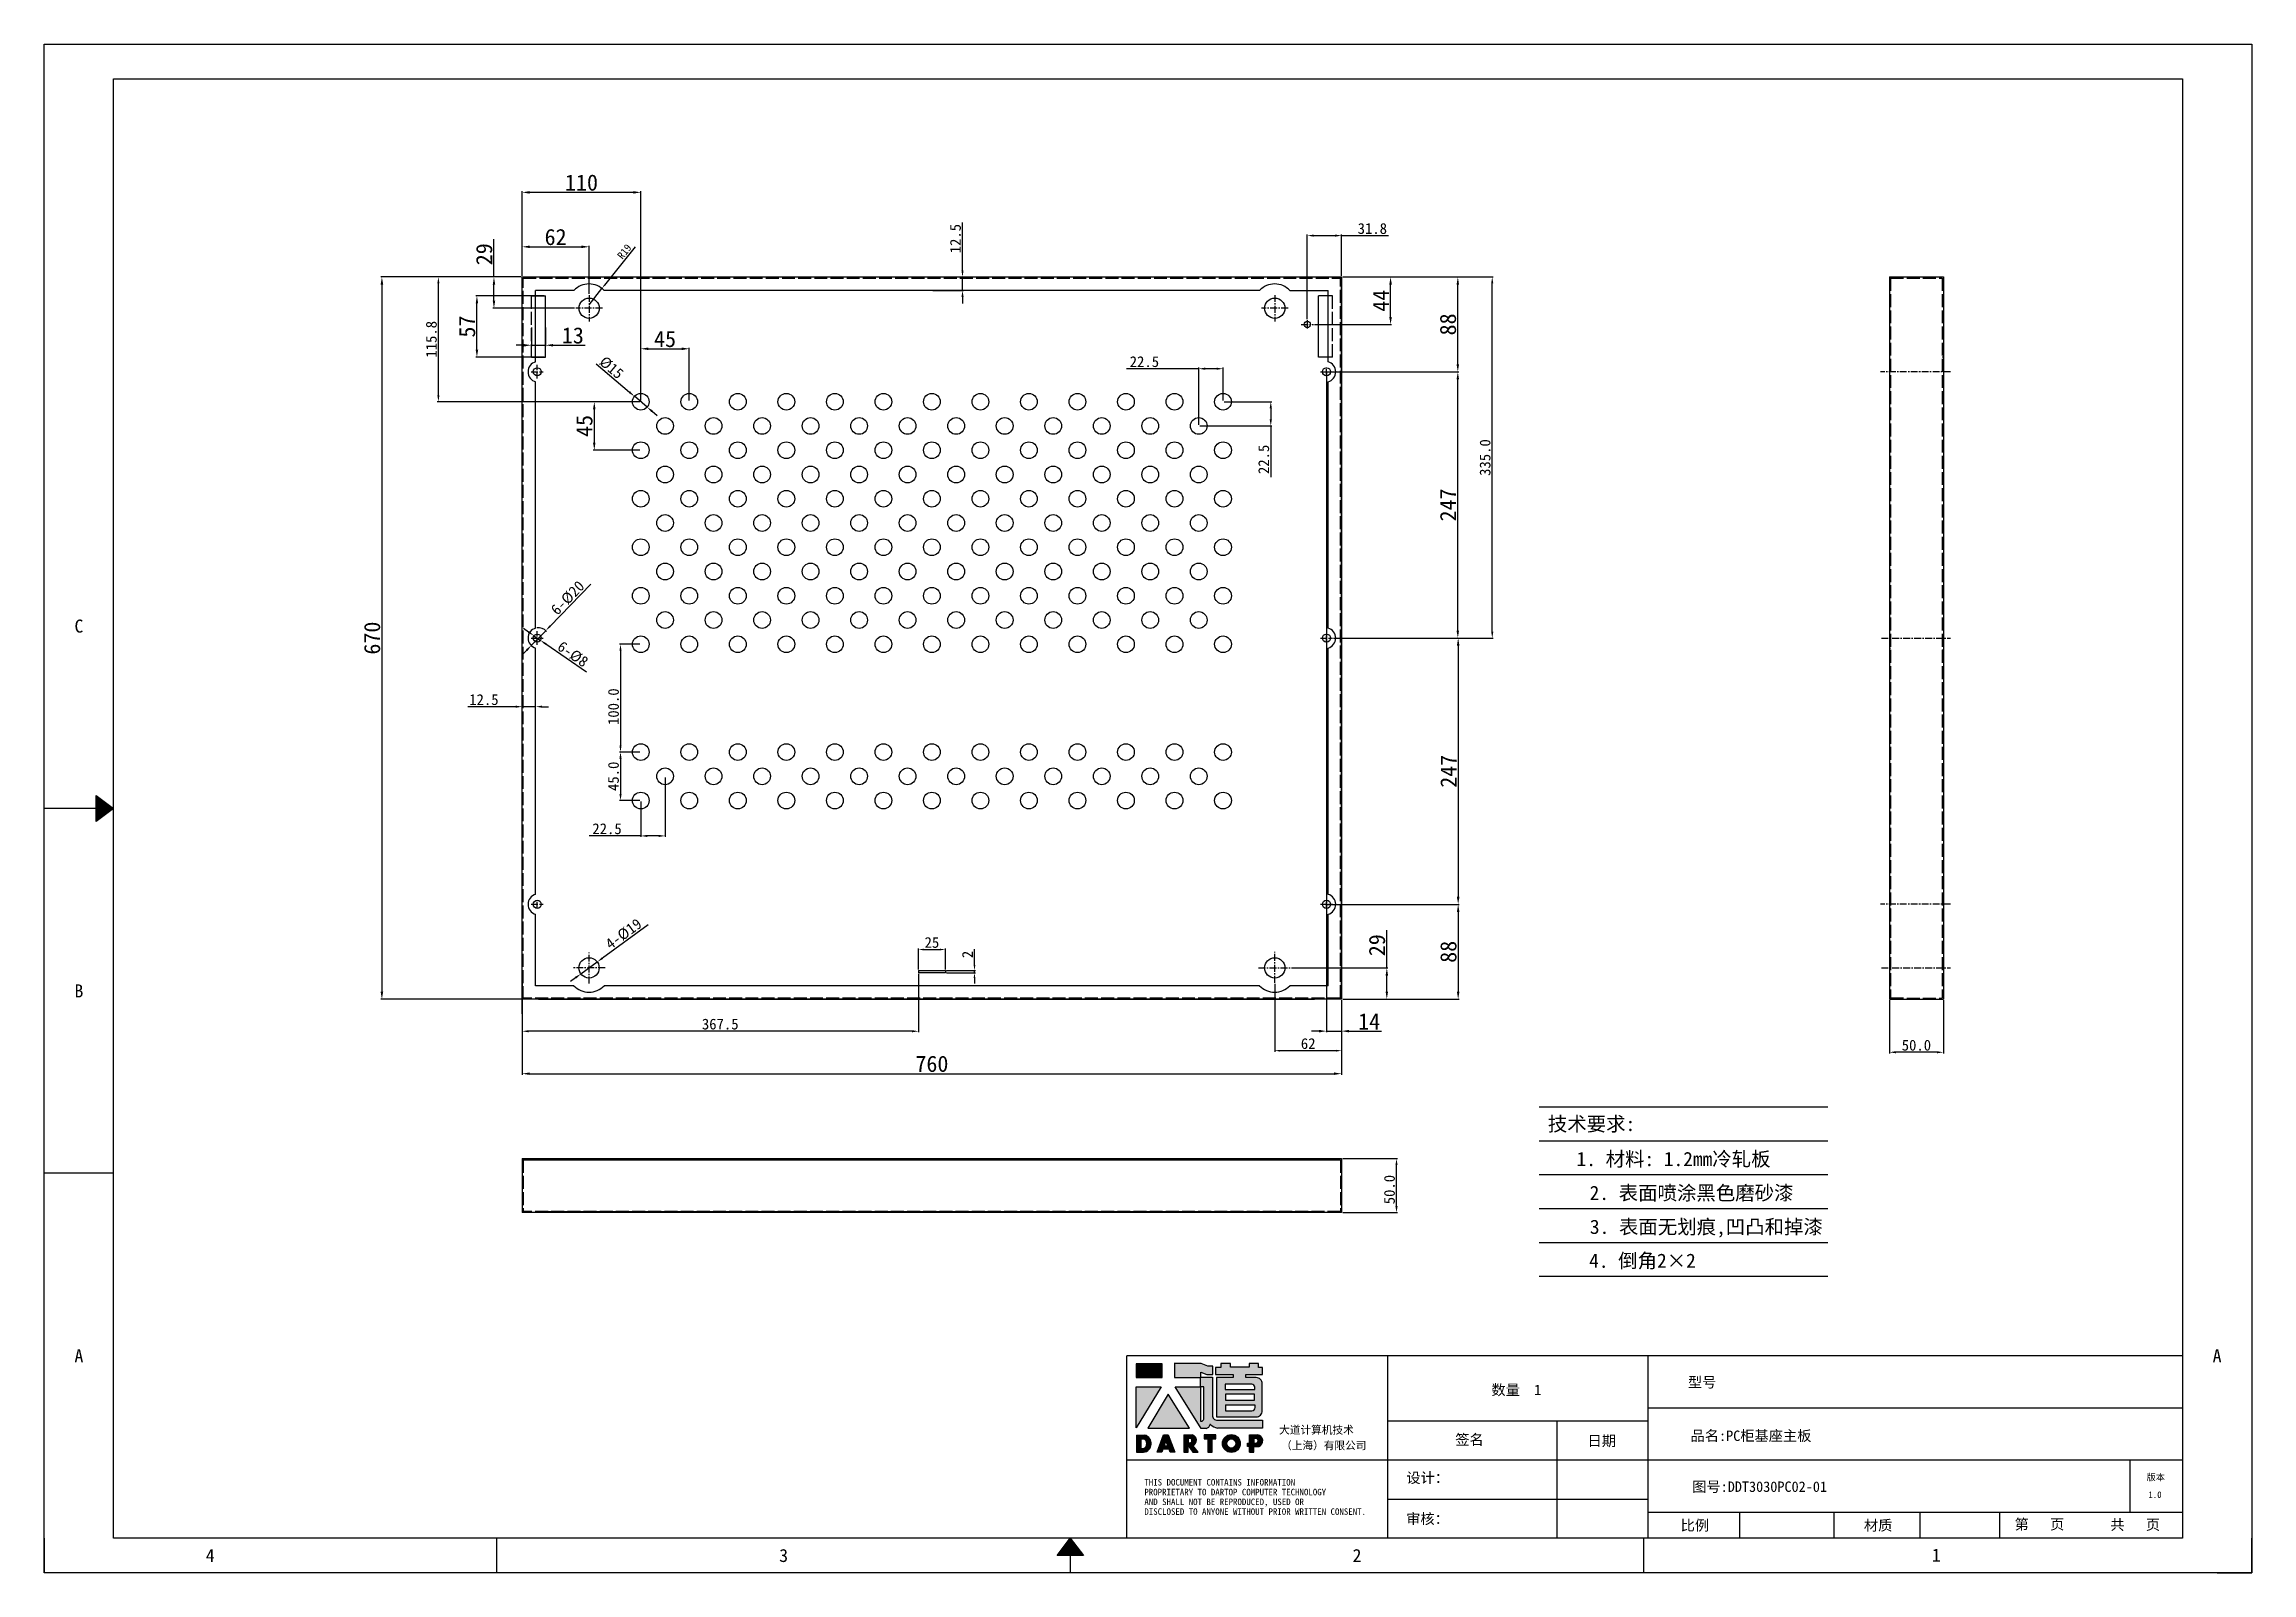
# Model space of a CAD drawing. Header units: millimetres. Extents: x 12436 to 30221, y 8547 to 23793.
# Drawn here: x 14765 to 16812, y 8547 to 9965 of the extents above; entities that cross this region are included whole.
import ezdxf
from ezdxf.enums import TextEntityAlignment as Align

# ---------------------------------------------------------------- set-up
doc = ezdxf.new("R2010")
doc.units = ezdxf.units.MM
doc.header["$PDSIZE"] = -1
for name, pattern in [('ACAD_ISO02W100', [15, 12, -3]), ('CENTER', [10.16, 6.35, -1.27, 1.27, -1.27]), ('DOT', [0.25, 0, -0.25])]:
    doc.linetypes.add(name, pattern=pattern)
for name, color, linetype in [('4', 7, 'Continuous'), ('FORMAT', 7, 'Continuous'), ('print', 30, 'Continuous')]:
    doc.layers.add(name, color=color, linetype=linetype)
doc.styles.add('Dartop', font='SIMFANG.TTF')
doc.styles.add('HZ', font='SimSun.ttf')
doc.styles.add('hzHT', font='SIMHEI.TTF')
doc.dimstyles.new('0', dxfattribs={"dimtxt": 10, "dimasz": 5, "dimexe": 1, "dimexo": 1, "dimgap": 1.524, "dimtad": 1, "dimdec": 0, "dimzin": 0, "dimdsep": 46, "dimtxsty": 'Standard', "dimcen": 2.5, "dimclrd": 4, "dimclre": 4, "dimclrt": 4, "dimadec": 0, "dimazin": 0, "dimtfac": 1, "dimtdec": 0, "dimtmove": 0, "dimatfit": 3, "dimfxl": 1, "dimtzin": 0, "dimarcsym": 0})
doc.dimstyles.new('副本 (3) ISO-25', dxfattribs={"dimtxt": 15, "dimasz": 7, "dimexe": 1, "dimexo": 1, "dimgap": 1.524, "dimtad": 1, "dimdec": 0, "dimzin": 0, "dimdsep": 46, "dimtxsty": 'Standard', "dimcen": 2.5, "dimclrd": 4, "dimclre": 4, "dimclrt": 4, "dimadec": 0, "dimazin": 0, "dimtfac": 1, "dimtdec": 0, "dimtmove": 0, "dimatfit": 3, "dimfxl": 1, "dimtzin": 0, "dimarcsym": 0})
doc.dimstyles.new('副本 ISO-25', dxfattribs={"dimtxt": 10, "dimasz": 6, "dimexe": 1, "dimexo": 1, "dimgap": 1.524, "dimtad": 1, "dimdec": 1, "dimzin": 0, "dimdsep": 46, "dimtxsty": 'Standard', "dimcen": 2.5, "dimclrd": 4, "dimclre": 4, "dimclrt": 4, "dimadec": 0, "dimazin": 0, "dimtfac": 1, "dimtdec": 1, "dimtmove": 0, "dimatfit": 3, "dimfxl": 1, "dimtzin": 0, "dimarcsym": 0})
doc.dimstyles.new('副本(4) ISO-25', dxfattribs={"dimtxt": 7, "dimasz": 4, "dimexe": 1, "dimexo": 1, "dimgap": 1.524, "dimtad": 1, "dimdec": 0, "dimzin": 0, "dimdsep": 46, "dimtxsty": 'Standard', "dimcen": 2.5, "dimclrd": 4, "dimclre": 4, "dimclrt": 4, "dimadec": 0, "dimazin": 0, "dimtfac": 1, "dimtdec": 0, "dimtmove": 0, "dimatfit": 3, "dimfxl": 1, "dimtzin": 0, "dimarcsym": 0})

msp = doc.modelspace()

# ---------------------------------------------------------------- texts
at = {"color": 0}
for s, height, style, p in [('C', 12.086, 'Dartop', (14797.075, 9425.044)), ('B', 12.086, 'Dartop', (14797.075, 9086.625)), ('A', 12.086, 'Dartop', (14797.075, 8748.205)), ('A', 12.086, 'Dartop', (16780.183, 8748.205)), ('数量  1', 9.6691, 'hzHT', (16130.245, 8716.51)), ('型号', 9.6691, 'hzHT', (16302.575, 8723.61)), ('签名', 9.6691, 'hzHT', (16086.811, 8670.43)), ('日期', 9.6691, 'hzHT', (16209.501, 8669.24)), ('品名:PC柜基座主板  ', 9.66913, 'hzHT', (16354.468, 8673.973)), ('图号:DDT3030PC02-01', 9.66913, 'hzHT', (16355.878, 8626.711)), ('版本', 6.0432, 'hzHT', (16723.314, 8635.47)), ('1.0', 6.0432, 'Dartop', (16722.587, 8619.32)), ('比例', 9.6691, 'hzHT', (16295.833, 8590.83)), ('材质', 9.6691, 'hzHT', (16465.832, 8590.83)), ('第   页', 9.6691, 'hzHT', (16615.407, 8591.833)), ('共   页', 9.6691, 'hzHT', (16704.226, 8591.481)), ('4', 12.086, 'Dartop', (14918.875, 8562.88)), ('3', 12.086, 'Dartop', (15450.677, 8562.88)), ('2', 12.086, 'Dartop', (15982.479, 8562.88)), ('1', 12.086, 'Dartop', (16519.791, 8563.263))]:
    msp.add_text(s, height=height, dxfattribs=dict(at, style=style)).set_placement(p, align=Align.MIDDLE_CENTER)
at = {"style": 'HZ'}
for s, height, p in [('技术要求:', 13.2088, (16199.996, 8963.218)), ('     1. 材料: 1.2mm冷轧板      ', 13.20883, (16280.559, 8930.682)), ('    2. 表面喷涂黑色磨砂漆', 13.20883, (16274.8, 8899.232)), ('3. 表面无划痕,凹凸和掉漆', 13.20883, (16306.514, 8867.783)), ('4. 倒角2×2         ', 13.20883, (16287.653, 8836.333))]:
    msp.add_text(s, height=height, dxfattribs=at).set_placement(p, align=Align.MIDDLE_CENTER)
at = {"color": 0, "style": 'hzHT'}
for s, height, p in [('设计：', 9.6691, (16028.237, 8630.145)), ('THIS DOCUMENT CONTAINS INFORMATION', 6.04321, (15785.268, 8627.764)), ('PROPRIETARY TO DARTOP COMPUTER TECHNOLOGY', 6.04321, (15785.268, 8618.7)), ('AND SHALL NOT BE REPRODUCED, USED OR', 6.04321, (15785.268, 8609.635)), ('DISCLOSED TO ANYONE WITHOUT PRIOR WRITTEN CONSENT.', 6.04321, (15785.268, 8600.57)), ('审核：', 9.6691, (16028.093, 8592.07))]:
    msp.add_text(s, height=height, dxfattribs=at).set_placement(p)
at = {"layer": '4', "color": 0, "style": 'hzHT'}
for s, p in [('大道计算机技术', (15910.258, 8675.764)), ('（上海）有限公司', (15912.083, 8661.311))]:
    msp.add_text(s, height=7.2518, dxfattribs=at).set_placement(p)

# ---------------------------------------------------------------- blocks, each defined once
blk = doc.blocks.new('*D285')
at = {"color": 4, "lineweight": -2}
for p, q in [((15202.2, 9350.3), (15157.8, 9350.3)), ((15208.2, 9327.1), (15208.2, 9351.3)), ((15220.7, 9350.3), (15208.2, 9350.3)), ((15220.7, 9314.6), (15220.7, 9351.3)), ((15226.7, 9350.3), (15232.7, 9350.3))]:
    blk.add_line(p, q, dxfattribs=at)
at = {"color": 4}
for points in [[(15202.2, 9351.3), (15202.2, 9349.3), (15208.2, 9350.3)], [(15226.7, 9351.3), (15226.7, 9349.3), (15220.7, 9350.3)]]:
    blk.add_solid(points, dxfattribs=at)
at = {"layer": 'Defpoints', "color": 0}
for p in [(15220.7, 9350.3), (15208.2, 9326.1), (15220.7, 9313.6)]:
    blk.add_point(p, dxfattribs=at)
at = {"color": 4, "insert": (15172.7, 9356.8), "char_height": 10, "attachment_point": 5}
blk.add_mtext('12.5', dxfattribs=at)
blk = doc.blocks.new('*D286')
at = {"color": 4, "lineweight": -2}
for p, q in [((15616.6, 9754.9), (15616.6, 9799.3)), ((15589.2, 9748.9), (15617.6, 9748.9)), ((15616.6, 9736.4), (15616.6, 9748.9)), ((15589.2, 9736.4), (15617.6, 9736.4)), ((15616.6, 9730.4), (15616.6, 9724.4))]:
    blk.add_line(p, q, dxfattribs=at)
at = {"color": 4}
for points in [[(15615.6, 9754.9), (15617.6, 9754.9), (15616.6, 9748.9)], [(15615.6, 9730.4), (15617.6, 9730.4), (15616.6, 9736.4)]]:
    blk.add_solid(points, dxfattribs=at)
at = {"layer": 'Defpoints', "color": 0}
for p in [(15588.2, 9748.9), (15616.6, 9748.9), (15588.2, 9736.4)]:
    blk.add_point(p, dxfattribs=at)
at = {"color": 4, "insert": (15610.1, 9784.5), "char_height": 10, "attachment_point": 5, "rotation": 90}
blk.add_mtext('12.5', dxfattribs=at)
blk = doc.blocks.new('*D287')
at = {"color": 4, "lineweight": -2}
for p, q in [((15906.2, 9093.2), (15906.2, 9030.2)), ((15968.2, 9077.9), (15968.2, 9030.2)), ((15911.2, 9031.2), (15963.2, 9031.2))]:
    blk.add_line(p, q, dxfattribs=at)
at = {"color": 4}
for points in [[(15911.2, 9032), (15911.2, 9030.3), (15906.2, 9031.2)], [(15963.2, 9032), (15963.2, 9030.3), (15968.2, 9031.2)]]:
    blk.add_solid(points, dxfattribs=at)
at = {"layer": 'Defpoints', "color": 0}
for p in [(15906.2, 9094.2), (15968.2, 9078.9), (15968.2, 9031.2)]:
    blk.add_point(p, dxfattribs=at)
at = {"color": 4, "insert": (15937.2, 9037.7), "char_height": 10, "attachment_point": 5}
blk.add_mtext('62', dxfattribs=at)
blk = doc.blocks.new('*D304')
at = {"layer": 'Defpoints', "color": 0}
for p in [(15920.8, 9107.9), (16010.1, 9107.9), (15968.2, 9078.9)]:
    blk.add_point(p, dxfattribs=at)
at = {"layer": 'FORMAT', "color": 4, "lineweight": -2}
for p, q in [((16010.1, 9107.9), (16010.1, 9143)), ((15921.8, 9107.9), (16011.1, 9107.9)), ((16010.1, 9085.9), (16010.1, 9100.9)), ((15969.2, 9078.9), (16011.1, 9078.9))]:
    blk.add_line(p, q, dxfattribs=at)
at = {"layer": 'FORMAT', "color": 4}
for points in [[(16009, 9100.9), (16011.3, 9100.9), (16010.1, 9107.9)], [(16009, 9085.9), (16011.3, 9085.9), (16010.1, 9078.9)]]:
    blk.add_solid(points, dxfattribs=at)
at = {"layer": 'FORMAT', "color": 4, "insert": (16001.1, 9129), "char_height": 15, "attachment_point": 5, "rotation": 90}
blk.add_mtext('29', dxfattribs=at)
blk = doc.blocks.new('*D305')
at = {"color": 4, "lineweight": -2}
for p, q in [((15969.2, 8931), (16020.1, 8931)), ((16019.1, 8887), (16019.1, 8925)), ((15969.2, 8881), (16020.1, 8881))]:
    blk.add_line(p, q, dxfattribs=at)
at = {"color": 4}
for points in [[(16018.1, 8925), (16020.1, 8925), (16019.1, 8931)], [(16018.1, 8887), (16020.1, 8887), (16019.1, 8881)]]:
    blk.add_solid(points, dxfattribs=at)
at = {"layer": 'Defpoints', "color": 0}
for p in [(15968.2, 8931), (16019.1, 8931), (15968.2, 8881)]:
    blk.add_point(p, dxfattribs=at)
at = {"color": 4, "insert": (16012.6, 8902.3), "char_height": 10, "attachment_point": 5, "rotation": 90}
blk.add_mtext('50.0', dxfattribs=at)
blk = doc.blocks.new('*D290')
at = {"layer": 'Defpoints', "color": 0}
for p in [(15208.2, 9078.9), (15968.2, 9078.9), (15968.2, 9009.8)]:
    blk.add_point(p, dxfattribs=at)
at = {"layer": 'FORMAT', "color": 4, "lineweight": -2}
for p, q in [((15208.2, 9077.9), (15208.2, 9008.8)), ((15968.2, 9077.9), (15968.2, 9008.8)), ((15215.2, 9009.8), (15961.2, 9009.8))]:
    blk.add_line(p, q, dxfattribs=at)
at = {"layer": 'FORMAT', "color": 4}
for points in [[(15215.2, 9011), (15215.2, 9008.7), (15208.2, 9009.8)], [(15961.2, 9011), (15961.2, 9008.7), (15968.2, 9009.8)]]:
    blk.add_solid(points, dxfattribs=at)
at = {"layer": 'FORMAT', "color": 4, "insert": (15588.2, 9018.9), "char_height": 15, "attachment_point": 5}
blk.add_mtext('760', dxfattribs=at)
blk = doc.blocks.new('*D291')
at = {"layer": 'Defpoints', "color": 0}
for p in [(15208.2, 9748.9), (15078.1, 9078.9), (15208.2, 9078.9)]:
    blk.add_point(p, dxfattribs=at)
at = {"layer": 'FORMAT', "color": 4, "lineweight": -2}
for p, q in [((15207.2, 9748.9), (15077.1, 9748.9)), ((15078.1, 9741.9), (15078.1, 9085.9)), ((15207.2, 9078.9), (15077.1, 9078.9))]:
    blk.add_line(p, q, dxfattribs=at)
at = {"layer": 'FORMAT', "color": 4}
for points in [[(15076.9, 9741.9), (15079.3, 9741.9), (15078.1, 9748.9)], [(15076.9, 9085.9), (15079.3, 9085.9), (15078.1, 9078.9)]]:
    blk.add_solid(points, dxfattribs=at)
at = {"layer": 'FORMAT', "color": 4, "insert": (15069.1, 9413.9), "char_height": 15, "attachment_point": 5, "rotation": 90}
blk.add_mtext('670', dxfattribs=at)
blk = doc.blocks.new('*D307')
at = {"layer": 'Defpoints', "color": 0}
for p in [(15363.2, 9682.3), (15318.2, 9633.2), (15363.2, 9633.2)]:
    blk.add_point(p, dxfattribs=at)
at = {"layer": 'FORMAT', "color": 4, "lineweight": -2}
for p, q in [((15318.2, 9634.2), (15318.2, 9683.3)), ((15325.2, 9682.3), (15356.2, 9682.3)), ((15363.2, 9634.2), (15363.2, 9683.3))]:
    blk.add_line(p, q, dxfattribs=at)
at = {"layer": 'FORMAT', "color": 4}
for points in [[(15325.2, 9683.5), (15325.2, 9681.1), (15318.2, 9682.3)], [(15356.2, 9683.5), (15356.2, 9681.1), (15363.2, 9682.3)]]:
    blk.add_solid(points, dxfattribs=at)
at = {"layer": 'FORMAT', "color": 4, "insert": (15340.7, 9691.3), "char_height": 15, "attachment_point": 5}
blk.add_mtext('45', dxfattribs=at)
blk = doc.blocks.new('*D308')
at = {"layer": 'Defpoints', "color": 0}
for p in [(15318.2, 9633.2), (15275.1, 9588.2), (15318.2, 9588.2)]:
    blk.add_point(p, dxfattribs=at)
at = {"layer": 'FORMAT', "color": 4, "lineweight": -2}
for p, q in [((15317.2, 9633.2), (15274.1, 9633.2)), ((15275.1, 9626.2), (15275.1, 9595.2)), ((15317.2, 9588.2), (15274.1, 9588.2))]:
    blk.add_line(p, q, dxfattribs=at)
at = {"layer": 'FORMAT', "color": 4}
for points in [[(15273.9, 9626.2), (15276.2, 9626.2), (15275.1, 9633.2)], [(15273.9, 9595.2), (15276.2, 9595.2), (15275.1, 9588.2)]]:
    blk.add_solid(points, dxfattribs=at)
at = {"layer": 'FORMAT', "color": 4, "insert": (15266, 9610.7), "char_height": 15, "attachment_point": 5, "rotation": 90}
blk.add_mtext('45', dxfattribs=at)
blk = doc.blocks.new('*D309')
at = {"layer": 'Defpoints', "color": 0}
for p in [(15312.3, 9638.2), (15324.1, 9628.2)]:
    blk.add_point(p, dxfattribs=at)
at = {"layer": 'FORMAT', "color": 4, "lineweight": -2}
for p, q in [((15276.7, 9668.3), (15307.7, 9642.1)), ((15324.1, 9628.2), (15312.3, 9638.2)), ((15328.7, 9624.3), (15333.3, 9620.4))]:
    blk.add_line(p, q, dxfattribs=at)
at = {"layer": 'FORMAT', "color": 4}
for points in [[(15308.3, 9642.8), (15307.1, 9641.3), (15312.3, 9638.2)], [(15329.3, 9625.1), (15328, 9623.5), (15324.1, 9628.2)]]:
    blk.add_solid(points, dxfattribs=at)
at = {"layer": 'FORMAT', "color": 4, "insert": (15291, 9664.8), "char_height": 10, "attachment_point": 5, "rotation": 319.7465}
blk.add_mtext('%%C15', dxfattribs=at)
blk = doc.blocks.new('*D292')
at = {"layer": 'Defpoints', "color": 0}
for p in [(15130.5, 9748.9), (15208.2, 9748.9), (15318.2, 9633.2)]:
    blk.add_point(p, dxfattribs=at)
at = {"layer": 'FORMAT', "color": 4, "lineweight": -2}
for p, q in [((15207.2, 9748.9), (15129.5, 9748.9)), ((15130.5, 9639.2), (15130.5, 9742.9)), ((15317.2, 9633.2), (15129.5, 9633.2))]:
    blk.add_line(p, q, dxfattribs=at)
at = {"layer": 'FORMAT', "color": 4}
for points in [[(15129.5, 9742.9), (15131.5, 9742.9), (15130.5, 9748.9)], [(15129.5, 9639.2), (15131.5, 9639.2), (15130.5, 9633.2)]]:
    blk.add_solid(points, dxfattribs=at)
at = {"layer": 'FORMAT', "color": 4, "insert": (15124, 9691.1), "char_height": 10, "attachment_point": 5, "rotation": 90}
blk.add_mtext('115.8', dxfattribs=at)
blk = doc.blocks.new('*D293')
at = {"layer": 'Defpoints', "color": 0}
for p in [(15208.2, 9827.4), (15208.2, 9748.9), (15318.2, 9633.2)]:
    blk.add_point(p, dxfattribs=at)
at = {"layer": 'FORMAT', "color": 4, "lineweight": -2}
for p, q in [((15208.2, 9749.9), (15208.2, 9828.4)), ((15318.2, 9634.2), (15318.2, 9828.4)), ((15311.2, 9827.4), (15215.2, 9827.4))]:
    blk.add_line(p, q, dxfattribs=at)
at = {"layer": 'FORMAT', "color": 4}
for points in [[(15215.2, 9828.6), (15215.2, 9826.2), (15208.2, 9827.4)], [(15311.2, 9828.6), (15311.2, 9826.2), (15318.2, 9827.4)]]:
    blk.add_solid(points, dxfattribs=at)
at = {"layer": 'FORMAT', "color": 4, "insert": (15263.2, 9836.4), "char_height": 15, "attachment_point": 5}
blk.add_mtext('110', dxfattribs=at)
blk = doc.blocks.new('*D306')
at = {"layer": 'Defpoints', "color": 0}
for p in [(15968.2, 9748.9), (16076, 9748.9), (15954.2, 9660.9)]:
    blk.add_point(p, dxfattribs=at)
at = {"layer": 'FORMAT', "color": 4, "lineweight": -2}
for p, q in [((15969.2, 9748.9), (16077, 9748.9)), ((16076, 9667.9), (16076, 9741.9)), ((15955.2, 9660.9), (16077, 9660.9))]:
    blk.add_line(p, q, dxfattribs=at)
at = {"layer": 'FORMAT', "color": 4}
for points in [[(16074.8, 9741.9), (16077.1, 9741.9), (16076, 9748.9)], [(16074.8, 9667.9), (16077.1, 9667.9), (16076, 9660.9)]]:
    blk.add_solid(points, dxfattribs=at)
at = {"layer": 'FORMAT', "color": 4, "insert": (16066.9, 9704.9), "char_height": 15, "attachment_point": 5, "rotation": 90}
blk.add_mtext('88', dxfattribs=at)
blk = doc.blocks.new('*D294')
at = {"layer": 'Defpoints', "color": 0}
for p in [(15955.1, 9660.9), (16076, 9660.9), (15959.8, 9413.9)]:
    blk.add_point(p, dxfattribs=at)
at = {"layer": 'FORMAT', "color": 4, "lineweight": -2}
for p, q in [((15956.1, 9660.9), (16077, 9660.9)), ((16076, 9420.9), (16076, 9653.9)), ((15960.8, 9413.9), (16077, 9413.9))]:
    blk.add_line(p, q, dxfattribs=at)
at = {"layer": 'FORMAT', "color": 4}
for points in [[(16074.8, 9653.9), (16077.1, 9653.9), (16076, 9660.9)], [(16074.8, 9420.9), (16077.1, 9420.9), (16076, 9413.9)]]:
    blk.add_solid(points, dxfattribs=at)
at = {"layer": 'FORMAT', "color": 4, "insert": (16066.9, 9537.4), "char_height": 15, "attachment_point": 5, "rotation": 90}
blk.add_mtext('247', dxfattribs=at)
blk = doc.blocks.new('*D295')
at = {"layer": 'Defpoints', "color": 0}
for p in [(15954.2, 9166.9), (15968.2, 9078.9), (16076.3, 9078.9)]:
    blk.add_point(p, dxfattribs=at)
at = {"layer": 'FORMAT', "color": 4, "lineweight": -2}
for p, q in [((15955.2, 9166.9), (16077.3, 9166.9)), ((16076.3, 9159.9), (16076.3, 9085.9)), ((15969.2, 9078.9), (16077.3, 9078.9))]:
    blk.add_line(p, q, dxfattribs=at)
at = {"layer": 'FORMAT', "color": 4}
for points in [[(16075.1, 9159.9), (16077.5, 9159.9), (16076.3, 9166.9)], [(16075.1, 9085.9), (16077.5, 9085.9), (16076.3, 9078.9)]]:
    blk.add_solid(points, dxfattribs=at)
at = {"layer": 'FORMAT', "color": 4, "insert": (16067.3, 9122.9), "char_height": 15, "attachment_point": 5, "rotation": 90}
blk.add_mtext('88', dxfattribs=at)
blk = doc.blocks.new('*D296')
at = {"layer": 'Defpoints', "color": 0}
for p in [(15995.2, 9413.9), (16072.7, 9166.9), (16076.3, 9166.9)]:
    blk.add_point(p, dxfattribs=at)
at = {"layer": 'FORMAT', "color": 4, "lineweight": -2}
for p, q in [((15996.2, 9413.9), (16077.3, 9413.9)), ((16076.3, 9406.9), (16076.3, 9173.9)), ((16073.7, 9166.9), (16077.3, 9166.9))]:
    blk.add_line(p, q, dxfattribs=at)
at = {"layer": 'FORMAT', "color": 4}
for points in [[(16075.1, 9406.9), (16077.5, 9406.9), (16076.3, 9413.9)], [(16075.1, 9173.9), (16077.5, 9173.9), (16076.3, 9166.9)]]:
    blk.add_solid(points, dxfattribs=at)
at = {"layer": 'FORMAT', "color": 4, "insert": (16067.3, 9290.4), "char_height": 15, "attachment_point": 5, "rotation": 90}
blk.add_mtext('247', dxfattribs=at)
blk = doc.blocks.new('*D297')
at = {"color": 4, "lineweight": -2}
for p, q in [((15969.2, 9748.9), (16108.9, 9748.9)), ((16107.9, 9419.9), (16107.9, 9742.9)), ((15960.8, 9413.9), (16108.9, 9413.9))]:
    blk.add_line(p, q, dxfattribs=at)
at = {"color": 4}
for points in [[(16106.9, 9742.9), (16108.9, 9742.9), (16107.9, 9748.9)], [(16106.9, 9419.9), (16108.9, 9419.9), (16107.9, 9413.9)]]:
    blk.add_solid(points, dxfattribs=at)
at = {"layer": 'Defpoints', "color": 0}
for p in [(15968.2, 9748.9), (16107.9, 9748.9), (15959.8, 9413.9)]:
    blk.add_point(p, dxfattribs=at)
at = {"color": 4, "insert": (16101.3, 9581.4), "char_height": 10, "attachment_point": 5, "rotation": 90}
blk.add_mtext('335.0', dxfattribs=at)
blk = doc.blocks.new('*D298')
at = {"layer": 'Defpoints', "color": 0}
for p in [(15954.2, 9660.9), (15968.2, 9078.9), (15968.2, 9049.3)]:
    blk.add_point(p, dxfattribs=at)
at = {"layer": 'FORMAT', "color": 4, "lineweight": -2}
for p, q in [((15954.2, 9659.9), (15954.2, 9048.3)), ((15968.2, 9077.9), (15968.2, 9048.3)), ((15947.2, 9049.3), (15940.2, 9049.3)), ((15954.2, 9049.3), (15968.2, 9049.3)), ((15975.2, 9049.3), (16005.2, 9049.3))]:
    blk.add_line(p, q, dxfattribs=at)
at = {"layer": 'FORMAT', "color": 4}
for points in [[(15947.2, 9050.5), (15947.2, 9048.1), (15954.2, 9049.3)], [(15975.2, 9050.5), (15975.2, 9048.1), (15968.2, 9049.3)]]:
    blk.add_solid(points, dxfattribs=at)
at = {"layer": 'FORMAT', "color": 4, "insert": (15993.7, 9058.3), "char_height": 15, "attachment_point": 5}
blk.add_mtext('14', dxfattribs=at)
blk = doc.blocks.new('*U14')
at = {"color": 254, "linetype": 'Continuous', "extrusion": (0, 0, -1)}
for points in [[(-17, 0.333), (-16.812, 0.25), (-17, 0.5)], [(-17, 0.333), (-17.188, 0.25), (-16.812, 0.25)], [(-17, 0.333), (-17, 0.5), (-17.188, 0.25)]]:
    blk.add_solid(points, dxfattribs=at)
blk = doc.blocks.new('*U13')
at = {"color": 254, "linetype": 'Continuous', "extrusion": (0, 0, -1)}
for points in [[(-0.833, 11), (-0.75, 10.812), (-0.75, 11.188)], [(-0.833, 11), (-0.75, 11.188), (-1, 11)], [(-0.833, 11), (-1, 11), (-0.75, 10.812)]]:
    blk.add_solid(points, dxfattribs=at)
blk = doc.blocks.new('dadao')
for p, q in [((48, 19.2), (44.9, 10.4)), ((44.9, 10.4), (51.2, 10.4)), ((51.2, 10.4), (48, 19.2))]:
    blk.add_line(p, q)
for points in [[(41.8, 121.6), (41.8, 143.7), (-0.4, 143.7), (-0.4, 121.6), (41.8, 121.6)], [(104.8, 122), (104.8, 130.3), (114.1, 126.3), (124.2, 126.3), (124.2, 139.6), (115.9, 139.6), (105.1, 143.9), (61.5, 143.9)], [(61.7, 144), (61.7, 121.3), (103.9, 121.3)], [(113.4, 38.7), (105.1, 38.7), (63, 106.5), (103.9, 106.5), (103.9, 120.9), (103.9, 121.3)], [(109.7, 53.6), (109.7, 106.2), (104.3, 106.2), (104.3, 50.4), (106.6, 50.4)], [(144.6, 94.4), (144.6, 84.8), (192, 84.8), (192, 94.1), (144.9, 94.1)], [(120.2, 45), (119.5, 45), (119.5, 44.6)], [(0, 28), (0, 0), (11.8, 0)], [(0.1, 28), (14, 28)], [(7.1, 21.8), (7.1, 6.1), (12, 6.1)], [(7.1, 21.8), (11.4, 21.8)], [(76.8, 28.2), (76.8, 0), (84.1, 0), (84.1, 11.1), (91.6, -0.1), (100.3, -0.1), (91.7, 11.1)], [(76.8, 28.2), (90.6, 28.2)], [(84, 22.7), (84, 15.3), (87.2, 15.3)], [(84, 22.7), (87.3, 22.7)], [(183.7, 0), (183.7, 9.6), (180.6, 9.6), (180.6, 14.9), (183.8, 14.9), (183.8, 28.1), (196.1, 28.1), (196.5, 28.1)], [(183.7, 0), (190.9, 0), (190.9, 9.6), (198.8, 9.6)], [(194.9, 22.3), (190.8, 22.3), (190.8, 15), (194.4, 15)]]:
    blk.add_lwpolyline(points)
blk.add_lwpolyline([(137.1, 144.2), (137.1, 137.9), (128.3, 137.9), (128.3, 126.5), (157.3, 126.5), (157.3, 121.5), (130.3, 121.5), (130.3, 57.5), (194.4, 57.5, 0.414214), (204.4, 67.5), (204.4, 111.3, 0.414214), (194.4, 121.3), (177.5, 121.3), (177.5, 126.3), (204.7, 126.3), (204.7, 137.7), (198.2, 137.7), (198.2, 143.9), (183.3, 143.9), (183.3, 138), (153, 138), (153, 144.2), (137.1, 144.2)], format="xyb", close=True)
for points in [[(104.8, 122), (123.4, 122), (123.4, 60, 0.414214), (131.4, 52), (204.8, 52), (204.8, 39.1), (131.7, 39.1)], [(144.3, 110.8), (144.3, 101.8), (192.3, 101.8), (192.3, 105.5, 0.414214), (187.3, 110.5), (144.3, 110.5)], [(144.6, 77), (144.6, 67.5), (187.6, 67.5, 0.414214), (192.6, 72.5), (192.6, 76.4), (144.6, 76.4)]]:
    blk.add_lwpolyline(points, format="xyb")
for points in [[(-0.3, 106.2), (40.4, 106.2), (-0.3, 39.7), (-0.3, 106.2)], [(51.7, 94.1), (18.4, 39.3), (86.2, 39.3)], [(43.8, 28.2), (51.8, 28.2), (62.6, -0.1), (55, -0.1), (53.2, 5), (42.9, 5), (41.1, 0), (33.6, 0)], [(110, 28.1), (110, 21.9), (116, 21.9), (116, -0.1), (123.2, -0.1), (123.2, 22), (129.2, 22), (129.2, 28.1), (110, 28.1)]]:
    blk.add_lwpolyline(points, close=True)
for radius in [14.5, 7.44]:
    blk.add_circle((154.2, 14.2), radius)
for centre, radius, start, end in [((99.2, 60.7), 12.6, 305.6399, 325.969), ((111.6, 46.7), 8.19, 282.9811, 347.6627), ((136, 61.7), 22.9, 226.7358, 259.3209), ((8.5, 13.9), 8.49, 294.2143, 69.7177), ((9.6, 14.2), 14.4, 278.6604, 72.3203), ((86.4, 19), 3.8, 282.527, 76.7196), ((88.6, 19.4), 8.95, 290.6073, 77.2124), ((193.7, 18.7), 3.8, 280.9891, 72.5513), ((195.7, 18.6), 9.51, 288.8959, 85.2442)]:
    blk.add_arc(centre, radius, start, end)
blk = doc.blocks.new('*D288')
at = {"layer": 'Defpoints', "color": 0}
for p in [(15230, 9420.8), (15216.6, 9407)]:
    blk.add_point(p, dxfattribs=at)
at = {"layer": 'FORMAT', "color": 4, "lineweight": -2}
for p, q in [((15271.8, 9464), (15234.2, 9425.1)), ((15216.6, 9407), (15230, 9420.8)), ((15212.4, 9402.7), (15208.3, 9398.4))]:
    blk.add_line(p, q, dxfattribs=at)
blk.add_arc((15223.3, 9413.9), 9.61, 39.9226, 99.8052, dxfattribs=at)
at = {"layer": 'FORMAT', "color": 4}
for points in [[(15233.5, 9425.8), (15234.9, 9424.5), (15230, 9420.8)], [(15211.7, 9403.4), (15213.2, 9402), (15216.6, 9407)]]:
    blk.add_solid(points, dxfattribs=at)
at = {"layer": 'FORMAT', "color": 4, "insert": (15250.4, 9451.2), "char_height": 10, "attachment_point": 5, "rotation": 45.8837}
blk.add_mtext('6-%%C20', dxfattribs=at)
blk = doc.blocks.new('*D289')
at = {"layer": 'Defpoints', "color": 0}
for p in [(15219.1, 9416.1), (15225.3, 9411.8)]:
    blk.add_point(p, dxfattribs=at)
at = {"layer": 'FORMAT', "color": 4, "lineweight": -2}
for p, q in [((15214.2, 9419.5), (15209.3, 9422.9)), ((15219.1, 9416.1), (15225.3, 9411.8)), ((15267.8, 9382.3), (15230.2, 9408.4))]:
    blk.add_line(p, q, dxfattribs=at)
at = {"layer": 'FORMAT', "color": 4}
for points in [[(15214.8, 9420.3), (15213.6, 9418.7), (15219.1, 9416.1)], [(15230.8, 9409.2), (15229.6, 9407.6), (15225.3, 9411.8)]]:
    blk.add_solid(points, dxfattribs=at)
at = {"layer": 'FORMAT', "color": 4, "insert": (15255.2, 9399), "char_height": 10, "attachment_point": 5, "rotation": 325.2462}
blk.add_mtext('6-%%C8', dxfattribs=at)
blk = doc.blocks.new('*D301')
at = {"layer": 'Defpoints', "color": 0}
for p in [(15968.2, 9787.3), (15968.2, 9748.9), (15936.4, 9708.9)]:
    blk.add_point(p, dxfattribs=at)
at = {"layer": 'FORMAT', "color": 4, "lineweight": -2}
for p, q in [((15936.4, 9709.9), (15936.4, 9788.3)), ((15968.2, 9749.9), (15968.2, 9788.3)), ((15942.4, 9787.3), (15962.2, 9787.3)), ((15968.2, 9787.3), (16011.6, 9787.3))]:
    blk.add_line(p, q, dxfattribs=at)
at = {"layer": 'FORMAT', "color": 4}
for points in [[(15942.4, 9788.3), (15942.4, 9786.3), (15936.4, 9787.3)], [(15962.2, 9788.3), (15962.2, 9786.3), (15968.2, 9787.3)]]:
    blk.add_solid(points, dxfattribs=at)
at = {"layer": 'FORMAT', "color": 4, "insert": (15996.7, 9793.8), "char_height": 10, "attachment_point": 5}
blk.add_mtext('31.8', dxfattribs=at)
blk = doc.blocks.new('*D302')
at = {"layer": 'Defpoints', "color": 0}
for p in [(15968.2, 9748.9), (16013.6, 9748.9), (15942, 9704.9)]:
    blk.add_point(p, dxfattribs=at)
at = {"layer": 'FORMAT', "color": 4, "lineweight": -2}
for p, q in [((15969.2, 9748.9), (16014.6, 9748.9)), ((16013.6, 9711.9), (16013.6, 9741.9)), ((15943, 9704.9), (16014.6, 9704.9))]:
    blk.add_line(p, q, dxfattribs=at)
at = {"layer": 'FORMAT', "color": 4}
for points in [[(16012.4, 9741.9), (16014.8, 9741.9), (16013.6, 9748.9)], [(16012.4, 9711.9), (16014.8, 9711.9), (16013.6, 9704.9)]]:
    blk.add_solid(points, dxfattribs=at)
at = {"layer": 'FORMAT', "color": 4, "insert": (16004.6, 9726.9), "char_height": 15, "attachment_point": 5, "rotation": 90}
blk.add_mtext('44', dxfattribs=at)
blk = doc.blocks.new('*D303')
at = {"layer": 'Defpoints', "color": 0}
for p in [(15318.2, 9408.2), (15299.4, 9308.2), (15318.2, 9308.2)]:
    blk.add_point(p, dxfattribs=at)
at = {"layer": 'FORMAT', "color": 4, "lineweight": -2}
for p, q in [((15317.2, 9408.2), (15298.4, 9408.2)), ((15299.4, 9402.2), (15299.4, 9314.2)), ((15317.2, 9308.2), (15298.4, 9308.2))]:
    blk.add_line(p, q, dxfattribs=at)
at = {"layer": 'FORMAT', "color": 4}
for points in [[(15298.4, 9402.2), (15300.4, 9402.2), (15299.4, 9408.2)], [(15298.4, 9314.2), (15300.4, 9314.2), (15299.4, 9308.2)]]:
    blk.add_solid(points, dxfattribs=at)
at = {"layer": 'FORMAT', "color": 4, "insert": (15292.9, 9350.3), "char_height": 10, "attachment_point": 5, "rotation": 90}
blk.add_mtext('100.0', dxfattribs=at)
blk = doc.blocks.new('*D299')
at = {"layer": 'Defpoints', "color": 0}
for p in [(15318.2, 9308.2), (15299.4, 9263.2), (15318.2, 9263.2)]:
    blk.add_point(p, dxfattribs=at)
at = {"layer": 'FORMAT', "color": 4, "lineweight": -2}
for p, q in [((15317.2, 9308.2), (15298.4, 9308.2)), ((15299.4, 9302.2), (15299.4, 9269.2)), ((15317.2, 9263.2), (15298.4, 9263.2))]:
    blk.add_line(p, q, dxfattribs=at)
at = {"layer": 'FORMAT', "color": 4}
for points in [[(15298.4, 9302.2), (15300.4, 9302.2), (15299.4, 9308.2)], [(15298.4, 9269.2), (15300.4, 9269.2), (15299.4, 9263.2)]]:
    blk.add_solid(points, dxfattribs=at)
at = {"layer": 'FORMAT', "color": 4, "insert": (15292.9, 9285.7), "char_height": 10, "attachment_point": 5, "rotation": 90}
blk.add_mtext('45.0', dxfattribs=at)
blk = doc.blocks.new('*D300')
at = {"layer": 'Defpoints', "color": 0}
for p in [(15340.7, 9285.7), (15318.2, 9263.2), (15340.7, 9230.4)]:
    blk.add_point(p, dxfattribs=at)
at = {"layer": 'FORMAT', "color": 4, "lineweight": -2}
for p, q in [((15340.7, 9284.7), (15340.7, 9229.4)), ((15318.2, 9262.2), (15318.2, 9229.4)), ((15318.2, 9230.4), (15270.3, 9230.4)), ((15334.7, 9230.4), (15324.2, 9230.4))]:
    blk.add_line(p, q, dxfattribs=at)
at = {"layer": 'FORMAT', "color": 4}
for points in [[(15324.2, 9231.4), (15324.2, 9229.4), (15318.2, 9230.4)], [(15334.7, 9231.4), (15334.7, 9229.4), (15340.7, 9230.4)]]:
    blk.add_solid(points, dxfattribs=at)
at = {"layer": 'FORMAT', "color": 4, "insert": (15286.9, 9237), "char_height": 10, "attachment_point": 5}
blk.add_mtext('22.5', dxfattribs=at)
blk = doc.blocks.new('*D310')
at = {"layer": 'Defpoints', "color": 0}
for p in [(15270.2, 9776.9), (15208.2, 9748.9), (15270.2, 9732.2)]:
    blk.add_point(p, dxfattribs=at)
at = {"layer": 'FORMAT', "color": 4, "lineweight": -2}
for p, q in [((15208.2, 9749.9), (15208.2, 9777.9)), ((15215.2, 9776.9), (15263.2, 9776.9)), ((15270.2, 9733.2), (15270.2, 9777.9))]:
    blk.add_line(p, q, dxfattribs=at)
at = {"layer": 'FORMAT', "color": 4}
for points in [[(15215.2, 9778.1), (15215.2, 9775.7), (15208.2, 9776.9)], [(15263.2, 9778.1), (15263.2, 9775.7), (15270.2, 9776.9)]]:
    blk.add_solid(points, dxfattribs=at)
at = {"layer": 'FORMAT', "color": 4, "insert": (15239.2, 9785.9), "char_height": 15, "attachment_point": 5}
blk.add_mtext('62', dxfattribs=at)
blk = doc.blocks.new('*D311')
at = {"layer": 'Defpoints', "color": 0}
for p in [(15182, 9748.9), (15208.2, 9748.9), (15257.8, 9719.9)]:
    blk.add_point(p, dxfattribs=at)
at = {"layer": 'FORMAT', "color": 4, "lineweight": -2}
for p, q in [((15182, 9748.9), (15182, 9784)), ((15207.2, 9748.9), (15181, 9748.9)), ((15182, 9726.9), (15182, 9741.9)), ((15256.8, 9719.9), (15181, 9719.9))]:
    blk.add_line(p, q, dxfattribs=at)
at = {"layer": 'FORMAT', "color": 4}
for points in [[(15180.9, 9741.9), (15183.2, 9741.9), (15182, 9748.9)], [(15180.9, 9726.9), (15183.2, 9726.9), (15182, 9719.9)]]:
    blk.add_solid(points, dxfattribs=at)
at = {"layer": 'FORMAT', "color": 4, "insert": (15173, 9770), "char_height": 15, "attachment_point": 5, "rotation": 90}
blk.add_mtext('29', dxfattribs=at)
blk = doc.blocks.new('*D312')
at = {"color": 4, "lineweight": -2}
for p, q in [((16476.3, 9077.9), (16476.3, 9028.7)), ((16526.3, 9077.9), (16526.3, 9028.7)), ((16520.3, 9029.7), (16482.3, 9029.7))]:
    blk.add_line(p, q, dxfattribs=at)
at = {"color": 4}
for points in [[(16482.3, 9030.7), (16482.3, 9028.7), (16476.3, 9029.7)], [(16520.3, 9030.7), (16520.3, 9028.7), (16526.3, 9029.7)]]:
    blk.add_solid(points, dxfattribs=at)
at = {"layer": 'Defpoints', "color": 0}
for p in [(16476.3, 9078.9), (16526.3, 9078.9), (16476.3, 9029.7)]:
    blk.add_point(p, dxfattribs=at)
at = {"color": 4, "insert": (16501.3, 9036.2), "char_height": 10, "attachment_point": 5}
blk.add_mtext('50.0', dxfattribs=at)
blk = doc.blocks.new('*D313')
at = {"layer": 'Defpoints', "color": 0}
for p in [(15277.8, 9113.5), (15262.6, 9102.4)]:
    blk.add_point(p, dxfattribs=at)
at = {"layer": 'FORMAT', "color": 4, "lineweight": -2}
for p, q in [((15324.9, 9147.9), (15282.6, 9117)), ((15262.6, 9102.4), (15277.8, 9113.5)), ((15257.8, 9098.9), (15252.9, 9095.3))]:
    blk.add_line(p, q, dxfattribs=at)
at = {"layer": 'FORMAT', "color": 4}
for points in [[(15282, 9117.8), (15283.2, 9116.2), (15277.8, 9113.5)], [(15257.2, 9099.7), (15258.4, 9098), (15262.6, 9102.4)]]:
    blk.add_solid(points, dxfattribs=at)
at = {"layer": 'FORMAT', "color": 4, "insert": (15302.3, 9139.5), "char_height": 10, "attachment_point": 5, "rotation": 36.1621}
blk.add_mtext('4-%%C19', dxfattribs=at)
blk = doc.blocks.new('*D396')
at = {"layer": 'Defpoints', "color": 0}
for p in [(15166.2, 9731.4), (15229.7, 9731.4), (15229.7, 9674.4)]:
    blk.add_point(p, dxfattribs=at)
at = {"layer": 'FORMAT', "color": 4, "lineweight": -2}
for p, q in [((15228.7, 9731.4), (15165.2, 9731.4)), ((15166.2, 9681.4), (15166.2, 9724.4)), ((15228.7, 9674.4), (15165.2, 9674.4))]:
    blk.add_line(p, q, dxfattribs=at)
at = {"layer": 'FORMAT', "color": 4}
for points in [[(15165.1, 9724.4), (15167.4, 9724.4), (15166.2, 9731.4)], [(15165.1, 9681.4), (15167.4, 9681.4), (15166.2, 9674.4)]]:
    blk.add_solid(points, dxfattribs=at)
at = {"layer": 'FORMAT', "color": 4, "insert": (15157.2, 9702.9), "char_height": 15, "attachment_point": 5, "rotation": 90}
blk.add_mtext('57', dxfattribs=at)
blk = doc.blocks.new('*D397')
at = {"layer": 'Defpoints', "color": 0}
for p in [(15216.7, 9702.9), (15229.7, 9702.9), (15229.7, 9685.6)]:
    blk.add_point(p, dxfattribs=at)
at = {"layer": 'FORMAT', "color": 4, "lineweight": -2}
for p, q in [((15209.7, 9685.6), (15202.7, 9685.6)), ((15216.7, 9701.9), (15216.7, 9684.6)), ((15216.7, 9685.6), (15229.7, 9685.6)), ((15229.7, 9701.9), (15229.7, 9684.6)), ((15236.7, 9685.6), (15266.7, 9685.6))]:
    blk.add_line(p, q, dxfattribs=at)
at = {"layer": 'FORMAT', "color": 4}
for points in [[(15209.7, 9686.7), (15209.7, 9684.4), (15216.7, 9685.6)], [(15236.7, 9686.7), (15236.7, 9684.4), (15229.7, 9685.6)]]:
    blk.add_solid(points, dxfattribs=at)
at = {"layer": 'FORMAT', "color": 4, "insert": (15255.2, 9694.6), "char_height": 15, "attachment_point": 5}
blk.add_mtext('13', dxfattribs=at)
blk = doc.blocks.new('*D398')
at = {"color": 4, "lineweight": -2}
for p, q in [((15312.9, 9777), (15284.7, 9741.4)), ((15270.2, 9723.1), (15282.2, 9738.3))]:
    blk.add_line(p, q, dxfattribs=at)
at = {"color": 4}
blk.add_solid([(15284.2, 9741.8), (15285.2, 9741), (15282.2, 9738.3)], dxfattribs=at)
at = {"layer": 'Defpoints', "color": 0}
for p in [(15282.2, 9738.3), (15270.2, 9723.1)]:
    blk.add_point(p, dxfattribs=at)
at = {"color": 4, "insert": (15303, 9772.5), "char_height": 7, "attachment_point": 5, "rotation": 51.5595}
blk.add_mtext('R19', dxfattribs=at)
blk = doc.blocks.new('*D399')
at = {"layer": 'Defpoints', "color": 0}
for p in [(15858.2, 9633.2), (15902.5, 9633.2), (15835.7, 9610.7)]:
    blk.add_point(p, dxfattribs=at)
at = {"layer": 'FORMAT', "color": 4, "lineweight": -2}
for p, q in [((15859.2, 9633.2), (15903.5, 9633.2)), ((15902.5, 9627.2), (15902.5, 9616.7)), ((15836.7, 9610.7), (15903.5, 9610.7)), ((15902.5, 9610.7), (15902.5, 9563.1))]:
    blk.add_line(p, q, dxfattribs=at)
at = {"layer": 'FORMAT', "color": 4}
for points in [[(15901.5, 9627.2), (15903.5, 9627.2), (15902.5, 9633.2)], [(15901.5, 9616.7), (15903.5, 9616.7), (15902.5, 9610.7)]]:
    blk.add_solid(points, dxfattribs=at)
at = {"layer": 'FORMAT', "color": 4, "insert": (15896, 9579.7), "char_height": 10, "attachment_point": 5, "rotation": 90}
blk.add_mtext('22.5', dxfattribs=at)
blk = doc.blocks.new('*D400')
at = {"layer": 'Defpoints', "color": 0}
for p in [(15835.7, 9663.8), (15858.2, 9633.2), (15835.7, 9610.7)]:
    blk.add_point(p, dxfattribs=at)
at = {"layer": 'FORMAT', "color": 4, "lineweight": -2}
for p, q in [((15835.7, 9611.7), (15835.7, 9664.8)), ((15858.2, 9634.2), (15858.2, 9664.8)), ((15835.7, 9663.8), (15768.8, 9663.8)), ((15852.2, 9663.8), (15841.7, 9663.8))]:
    blk.add_line(p, q, dxfattribs=at)
at = {"layer": 'FORMAT', "color": 4}
for points in [[(15841.7, 9664.8), (15841.7, 9662.8), (15835.7, 9663.8)], [(15852.2, 9664.8), (15852.2, 9662.8), (15858.2, 9663.8)]]:
    blk.add_solid(points, dxfattribs=at)
at = {"layer": 'FORMAT', "color": 4, "insert": (15785.3, 9670.3), "char_height": 10, "attachment_point": 5}
blk.add_mtext('22.5', dxfattribs=at)
blk = doc.blocks.new('*D410')
at = {"color": 4, "lineweight": -2}
for p, q in [((15627.7, 9110.5), (15627.7, 9125.3)), ((15601.7, 9105.5), (15628.7, 9105.5)), ((15601.7, 9103.5), (15628.7, 9103.5)), ((15627.7, 9103.5), (15627.7, 9105.5)), ((15627.7, 9098.5), (15627.7, 9093.5))]:
    blk.add_line(p, q, dxfattribs=at)
at = {"color": 4}
for points in [[(15626.9, 9110.5), (15628.5, 9110.5), (15627.7, 9105.5)], [(15626.9, 9098.5), (15628.5, 9098.5), (15627.7, 9103.5)]]:
    blk.add_solid(points, dxfattribs=at)
at = {"layer": 'Defpoints', "color": 0}
for p in [(15600.7, 9105.5), (15600.7, 9103.5), (15627.7, 9105.5)]:
    blk.add_point(p, dxfattribs=at)
at = {"color": 4, "insert": (15621.2, 9120.4), "char_height": 10, "attachment_point": 5, "rotation": 90}
blk.add_mtext('2', dxfattribs=at)
blk = doc.blocks.new('*D411')
at = {"color": 4, "lineweight": -2}
for p, q in [((15575.7, 9106.5), (15575.7, 9126)), ((15580.7, 9125), (15595.7, 9125)), ((15600.7, 9106.5), (15600.7, 9126))]:
    blk.add_line(p, q, dxfattribs=at)
at = {"color": 4}
for points in [[(15580.7, 9125.8), (15580.7, 9124.2), (15575.7, 9125)], [(15595.7, 9125.8), (15595.7, 9124.2), (15600.7, 9125)]]:
    blk.add_solid(points, dxfattribs=at)
at = {"layer": 'Defpoints', "color": 0}
for p in [(15600.7, 9125), (15575.7, 9105.5), (15600.7, 9105.5)]:
    blk.add_point(p, dxfattribs=at)
at = {"color": 4, "insert": (15588.2, 9131.5), "char_height": 10, "attachment_point": 5}
blk.add_mtext('25', dxfattribs=at)
blk = doc.blocks.new('*D412')
at = {"color": 4, "lineweight": -2}
for p, q in [((15208.2, 9102.5), (15208.2, 9048.2)), ((15575.7, 9102.5), (15575.7, 9048.2)), ((15569.7, 9049.2), (15214.2, 9049.2))]:
    blk.add_line(p, q, dxfattribs=at)
at = {"color": 4}
for points in [[(15214.2, 9050.2), (15214.2, 9048.2), (15208.2, 9049.2)], [(15569.7, 9050.2), (15569.7, 9048.2), (15575.7, 9049.2)]]:
    blk.add_solid(points, dxfattribs=at)
at = {"layer": 'Defpoints', "color": 0}
for p in [(15208.2, 9103.5), (15575.7, 9103.5), (15208.2, 9049.2)]:
    blk.add_point(p, dxfattribs=at)
at = {"color": 4, "insert": (15391.9, 9055.8), "char_height": 10, "attachment_point": 5}
blk.add_mtext('367.5', dxfattribs=at)

# ---------------------------------------------------------------- dimensions: what is measured, and where the dimension line sits
for base, p1, p2, angle, picture, middle in [((15616.601, 9748.941), (15588.195, 9736.441), (15588.195, 9748.941), 270, '*D286', (15616.601, 9784.465)), ((16476.328, 9029.724), (16526.328, 9078.941), (16476.328, 9078.941), 180, '*D312', (16501.328, 9029.724)), ((16019.146, 8931.002), (15968.195, 8881.002), (15968.195, 8931.002), 90, '*D305', (16019.146, 8902.261))]:
    dim = msp.add_linear_dim(base=base, p1=p1, p2=p2, angle=angle, dimstyle='副本 ISO-25')
    dim.commit()
    dim.dimension.update_dxf_attribs({"geometry": picture, "text_midpoint": middle, "dimtype": 160})
dim = msp.add_radius_dim(center=(15270.195, 9723.107), mpoint=(15282.215, 9738.25), dimstyle='副本(4) ISO-25')
dim.commit()
dim.dimension.update_dxf_attribs({"geometry": '*D398', "text_midpoint": (15306.92, 9769.375), "dimtype": 164})
for base, p1, p2, dimstyle, picture, middle in [((16107.865, 9748.941), (15959.794, 9413.941), (15968.195, 9748.941), '副本 ISO-25', '*D297', (16101.341, 9581.441)), ((15627.711, 9105.541), (15600.695, 9103.541), (15600.695, 9105.541), '0', '*D410', (15621.187, 9120.398))]:
    dim = msp.add_linear_dim(base=base, p1=p1, p2=p2, angle=90, dimstyle=dimstyle)
    dim.commit()
    dim.dimension.update_dxf_attribs({"geometry": picture, "text_midpoint": middle})
for base, p1, p2, dimstyle, picture, middle in [((15220.695, 9350.281), (15208.195, 9326.134), (15220.695, 9313.634), '副本 ISO-25', '*D285', (15172.671, 9350.281)), ((15968.195, 9031.165), (15906.195, 9094.226), (15968.195, 9078.941), '0', '*D287', (15937.195, 9031.165))]:
    dim = msp.add_linear_dim(base=base, p1=p1, p2=p2, dimstyle=dimstyle)
    dim.commit()
    dim.dimension.update_dxf_attribs({"geometry": picture, "text_midpoint": middle, "dimtype": 160})
for base, p1, p2, dimstyle, picture, middle in [((15600.695, 9125.008), (15575.695, 9105.541), (15600.695, 9105.541), '0', '*D411', (15588.195, 9131.532)), ((15208.195, 9049.235), (15575.695, 9103.541), (15208.195, 9103.541), '副本 ISO-25', '*D412', (15391.945, 9055.759))]:
    dim = msp.add_linear_dim(base=base, p1=p1, p2=p2, dimstyle=dimstyle)
    dim.commit()
    dim.dimension.update_dxf_attribs({"geometry": picture, "text_midpoint": middle})
at = {"layer": 'FORMAT'}
for base, p1, p2, dimstyle, picture, middle in [((15208.195, 9827.411), (15318.195, 9633.191), (15208.195, 9748.941), '副本 (3) ISO-25', '*D293', (15263.195, 9827.411)), ((15968.195, 9787.311), (15936.395, 9708.944), (15968.195, 9748.941), '副本 ISO-25', '*D301', (15996.719, 9787.311)), ((15229.695, 9685.565), (15216.695, 9702.941), (15229.695, 9702.941), '副本 (3) ISO-25', '*D397', (15255.219, 9685.565)), ((15363.195, 9682.302), (15318.195, 9633.191), (15363.195, 9633.191), '副本 (3) ISO-25', '*D307', (15340.695, 9682.302)), ((15968.195, 9049.308), (15954.195, 9660.941), (15968.195, 9078.941), '副本 (3) ISO-25', '*D298', (15993.719, 9049.308)), ((15340.695, 9230.433), (15318.195, 9263.191), (15340.695, 9285.691), '副本 ISO-25', '*D300', (15286.859, 9230.433))]:
    dim = msp.add_linear_dim(base=base, p1=p1, p2=p2, dimstyle=dimstyle, dxfattribs=at)
    dim.commit()
    dim.dimension.update_dxf_attribs({"geometry": picture, "text_midpoint": middle, "dimtype": 160})
for base, p1, p2, picture, middle in [((15270.195, 9776.904), (15208.195, 9748.941), (15270.195, 9732.166), '*D310', (15239.195, 9785.928)), ((15968.195, 9009.84), (15208.195, 9078.941), (15968.195, 9078.941), '*D290', (15588.195, 9018.864))]:
    dim = msp.add_linear_dim(base=base, p1=p1, p2=p2, dimstyle='副本 (3) ISO-25', dxfattribs=at)
    dim.commit()
    dim.dimension.update_dxf_attribs({"geometry": picture, "text_midpoint": middle})
for base, p1, p2, angle, dimstyle, picture, middle in [((15182.026, 9748.941), (15257.808, 9719.941), (15208.195, 9748.941), 90, '副本 (3) ISO-25', '*D311', (15182.026, 9769.965)), ((15078.099, 9078.941), (15208.195, 9748.941), (15208.195, 9078.941), 90, '副本 (3) ISO-25', '*D291', (15078.099, 9413.941)), ((15130.501015137, 9748.940822853), (15318.195386868, 9633.190822853), (15208.195386868, 9748.940822853), 90, '副本 ISO-25', '*D292', (15130.501015137, 9691.065822853)), ((15166.234, 9731.441), (15229.695, 9674.441), (15229.695, 9731.441), 90, '副本 (3) ISO-25', '*D396', (15166.234, 9702.941)), ((15835.695, 9663.799), (15858.195, 9633.191), (15835.695, 9610.691), 180, '副本 ISO-25', '*D400', (15785.276, 9663.799)), ((15275.05, 9588.191), (15318.195, 9633.191), (15318.195, 9588.191), 90, '副本 (3) ISO-25', '*D308', (15275.05, 9610.691)), ((15902.55, 9633.191), (15835.695, 9610.691), (15858.195, 9633.191), 90, '副本 ISO-25', '*D399', (15902.55, 9579.667)), ((15299.423, 9308.191), (15318.195, 9408.191), (15318.195, 9308.191), 90, '副本 ISO-25', '*D303', (15299.423, 9350.281)), ((16010.13, 9107.941), (15968.195, 9078.941), (15920.775, 9107.941), 90, '副本 (3) ISO-25', '*D304', (16010.13, 9128.965))]:
    dim = msp.add_linear_dim(base=base, p1=p1, p2=p2, angle=angle, dimstyle=dimstyle, dxfattribs=at)
    dim.commit()
    dim.dimension.update_dxf_attribs({"geometry": picture, "text_midpoint": middle, "dimtype": 160})
for base, p1, p2, dimstyle, picture, middle in [((16013.597, 9748.941), (15941.994, 9704.941), (15968.195, 9748.941), '副本 (3) ISO-25', '*D302', (16004.573, 9726.941)), ((16075.955, 9748.941), (15954.195, 9660.941), (15968.195, 9748.941), '副本 (3) ISO-25', '*D306', (16066.931, 9704.941)), ((16075.955, 9660.941), (15959.794, 9413.941), (15955.07, 9660.941), '副本 (3) ISO-25', '*D294', (16066.931, 9537.441)), ((16076.289, 9166.941), (15995.205, 9413.941), (16072.66, 9166.941), '副本 (3) ISO-25', '*D296', (16067.265, 9290.441)), ((15299.423, 9263.191), (15318.195, 9308.191), (15318.195, 9263.191), '副本 ISO-25', '*D299', (15292.899, 9285.691)), ((16076.289, 9078.941), (15954.195, 9166.941), (15968.195, 9078.941), '副本 (3) ISO-25', '*D295', (16067.265, 9122.941))]:
    dim = msp.add_linear_dim(base=base, p1=p1, p2=p2, angle=90, dimstyle=dimstyle, dxfattribs=at)
    dim.commit()
    dim.dimension.update_dxf_attribs({"geometry": picture, "text_midpoint": middle})
dim = msp.add_diameter_dim_2p(p1=(15324.11, 9628.183), p2=(15312.281, 9638.199), text='%%C15', dimstyle='副本 ISO-25', dxfattribs=at)
dim.commit()
dim.dimension.update_dxf_attribs({"geometry": '*D309', "text_midpoint": (15286.757, 9659.809), "dimtype": 163})
for p1, p2, text, picture, middle in [((15216.616, 9407.04), (15229.998, 9420.841), '6-%%C20', '*D288', (15250.391, 9451.245)), ((15219.114, 9416.079), (15225.276, 9411.803), '6-%%C8', '*D289', (15255.17, 9399.003)), ((15262.606, 9102.394), (15277.784, 9113.487), '4-%%C19', '*D313', (15302.346, 9139.52))]:
    dim = msp.add_diameter_dim_2p(p1=p1, p2=p2, text=text, dimstyle='副本 ISO-25', dxfattribs=at)
    dim.commit()
    dim.dimension.update_dxf_attribs({"geometry": picture, "text_midpoint": middle})

# ---------------------------------------------------------------- hatches: boundary and pattern name
for points in [[(15801.722, 8740.72), (15777.614, 8740.72), (15777.614, 8728.125), (15801.722, 8728.125)], [(15800.946, 8719.312), (15777.679, 8719.312), (15777.679, 8681.323)], [(15807.396, 8712.418), (15788.376, 8681.07), (15827.105, 8681.07)], [(15851.697, 8674.656), (15840.69, 8674.656), (15840.69, 8671.164), (15844.124, 8671.164), (15844.124, 8658.58), (15848.236, 8658.58), (15848.236, 8671.172), (15851.697, 8671.172)]]:
    msp.add_hatch(color=0).paths.add_polyline_path(points)
h = msp.add_hatch(color=0)
h.paths.add_polyline_path([(15837.749, 8733.065), (15843.07, 8730.767), (15848.822, 8730.767), (15848.822, 8738.38), (15844.077, 8738.38), (15837.893, 8740.822), (15813.113, 8740.822), (15813.113, 8727.946), (15837.223, 8727.946), (15837.223, 8727.686), (15837.223, 8719.456), (15813.844, 8719.456), (15837.891, 8680.755), (15842.653, 8680.755, 0.27937482), (15846.13, 8684.136), (15846.13, 8684.314), (15846.55, 8684.314, 0.14314537), (15853.105, 8680.978), (15894.892, 8680.978), (15894.892, 8688.317), (15852.927, 8688.317, -0.41421356), (15848.357, 8692.888), (15848.357, 8728.353), (15837.749, 8728.353)])
h.paths.add_polyline_path([(15837.466, 8719.292), (15840.53, 8719.291), (15840.53, 8689.254, -0.08893574), (15838.755, 8687.428), (15837.456, 8687.428)], flags=16)
h = msp.add_hatch(color=0)
h.paths.add_polyline_path([(15894.82, 8737.314), (15891.102, 8737.314), (15891.102, 8740.851), (15882.604, 8740.851), (15882.604, 8737.491), (15865.254, 8737.491), (15865.254, 8741.028), (15856.168, 8741.028), (15856.168, 8737.426), (15851.147, 8737.426), (15851.147, 8730.905), (15867.716, 8730.905), (15867.716, 8728.021), (15852.276, 8728.021), (15852.276, 8691.51), (15888.93, 8691.51, 0.41421356), (15894.643, 8697.223), (15894.643, 8722.227, 0.41421356), (15888.93, 8727.941), (15879.24, 8727.941), (15879.24, 8730.771), (15894.82, 8730.771)])
h.paths.add_polyline_path([(15884.882, 8721.751, -0.41421356), (15887.739, 8718.894), (15887.739, 8716.799), (15860.297, 8716.799), (15860.297, 8721.751)], flags=16)
h.paths.add_polyline_path([(15887.561, 8712.378), (15887.561, 8707.073), (15860.474, 8707.073), (15860.474, 8712.378)], flags=16)
h.paths.add_polyline_path([(15887.915, 8702.298), (15887.915, 8700.026, -0.41421356), (15885.059, 8697.169), (15860.474, 8697.169), (15860.474, 8702.298)], flags=16)
h = msp.add_hatch(color=0)
h.paths.add_polyline_path([(15785.832, 8674.598), (15777.85, 8674.598), (15777.85, 8658.628), (15784.572, 8658.628, 0.79301591)])
h.paths.add_polyline_path([(15784.691, 8662.126), (15781.9, 8662.126), (15781.9, 8671.101), (15784.383, 8671.101, -0.67136089)], flags=16)
h = msp.add_hatch(color=0)
h.paths.add_polyline_path([(15807.456, 8674.73), (15802.9, 8674.73), (15797.042, 8658.611), (15801.357, 8658.611), (15802.372, 8661.468), (15808.218, 8661.468), (15809.255, 8658.577), (15813.605, 8658.577)])
h.paths.add_polyline_path([(15807.101, 8664.547), (15803.479, 8664.547), (15805.257, 8669.612)], flags=16)
h = msp.add_hatch(color=0)
h.paths.add_polyline_path([(15829.598, 8674.719), (15821.748, 8674.719), (15821.748, 8658.602), (15825.896, 8658.602), (15825.896, 8664.991), (15830.16, 8658.545), (15835.173, 8658.545), (15830.266, 8664.951, 0.74405494)])
h.paths.add_polyline_path([(15825.858, 8667.377), (15825.858, 8671.609), (15827.713, 8671.609, -0.79680897), (15827.685, 8667.377)], flags=16)
h = msp.add_hatch(color=0)
h.paths.add_polyline_path([(15857.68, 8666.718, 1), (15874.229, 8666.718, 1)])
h.paths.add_polyline_path([(15870.205, 8666.718, -1), (15861.704, 8666.718, -1)], flags=16)
h = msp.add_hatch(color=0)
h.paths.add_polyline_path([(15890.102, 8674.68), (15889.865, 8674.68), (15882.866, 8674.68), (15882.866, 8667.159), (15881.009, 8667.159), (15881.009, 8664.106), (15882.836, 8664.106), (15882.836, 8658.63), (15886.922, 8658.63), (15886.922, 8664.127), (15891.411, 8664.127, 0.81230381)])
h.paths.add_polyline_path([(15886.861, 8667.18), (15886.861, 8671.387), (15889.186, 8671.387, -0.77821343), (15888.949, 8667.18)], flags=16)

# ---------------------------------------------------------------- linework, layer by layer
at = {"color": 0, "linetype": 'DOT'}
for p, q in [((14764.845, 8578.995), (14764.845, 9932.674)), ((16812.413, 9932.674), (16812.413, 8578.995)), ((16780.183, 8546.765), (14764.845, 8546.765))]:
    msp.add_line(p, q, dxfattribs=at)
at = {"color": 0}
for p, q in [((14829.306, 8578.995), (14829.306, 9932.674)), ((16747.952, 9932.674), (16747.952, 8578.995)), ((14813.19, 9255.835), (14764.845, 9255.835)), ((14829.306, 8917.415), (14764.845, 8917.415)), ((16747.952, 8748.205), (15768.953, 8748.205)), ((15768.953, 8578.995), (15768.953, 8748.205)), ((16010.681, 8748.205), (16010.681, 8578.995)), ((16252.409, 8578.995), (16252.409, 8748.205)), ((16010.681, 8687.773), (16252.409, 8687.773)), ((16167.804, 8687.773), (16167.804, 8578.995)), ((16252.409, 8699.859), (16747.952, 8699.859)), ((15768.953, 8651.514), (16010.681, 8651.514)), ((16010.681, 8651.514), (16747.952, 8651.514)), ((16699.607, 8603.168), (16699.607, 8651.514)), ((16010.681, 8615.254), (16252.409, 8615.254)), ((16252.409, 8603.168), (16747.952, 8603.168)), ((16337.455, 8578.995), (16337.455, 8603.168)), ((16425.101, 8578.995), (16425.101, 8603.168)), ((16504.779, 8578.995), (16504.779, 8603.168)), ((16578.742, 8578.995), (16578.742, 8603.168)), ((14764.845, 8578.995), (14764.845, 8546.765)), ((16747.952, 8578.995), (14829.306, 8578.995)), ((15184.776, 8546.765), (15184.776, 8578.995)), ((15716.578, 8562.88), (15716.578, 8546.765)), ((16248.38, 8546.765), (16248.38, 8578.995)), ((16812.413, 8546.765), (16812.413, 8578.995)), ((14764.845, 8546.765), (14764.845, 8546.765)), ((16780.183, 8546.765), (16812.413, 8546.765))]:
    msp.add_line(p, q, dxfattribs=at)
for p, q in [((14829.306, 9932.674), (16747.952, 9932.674)), ((15208.195, 9748.941), (15968.195, 9748.941)), ((15208.195, 9065.441), (15208.195, 9748.941)), ((15968.195, 9748.941), (15968.195, 9078.941)), ((15968.195, 9078.941), (15968.195, 9748.941)), ((16476.328, 9748.941), (16476.328, 9078.941)), ((16476.328, 9748.941), (16526.328, 9748.941)), ((16526.328, 9748.941), (16526.328, 9078.941)), ((15220.695, 9670.191), (15220.695, 9736.441)), ((15256.195, 9736.441), (15220.695, 9736.441)), ((15220.695, 9731.441), (15229.695, 9731.441)), ((15229.695, 9674.441), (15229.695, 9731.441)), ((15892.195, 9736.441), (15284.195, 9736.441)), ((15920.195, 9736.441), (15955.695, 9736.441)), ((15955.695, 9731.441), (15946.695, 9731.441)), ((15946.695, 9674.441), (15946.695, 9731.441)), ((15955.695, 9670.191), (15955.695, 9736.441)), ((15220.695, 9674.441), (15229.695, 9674.441)), ((15955.695, 9674.441), (15946.695, 9674.441)), ((15220.695, 9423.191), (15220.695, 9651.691)), ((15955.695, 9423.191), (15955.695, 9651.691)), ((15220.695, 9176.191), (15220.695, 9404.691)), ((15955.695, 9176.191), (15955.695, 9404.691)), ((15220.695, 9091.441), (15220.695, 9157.691)), ((15955.695, 9091.441), (15955.695, 9157.691)), ((15256.195, 9091.441), (15220.695, 9091.441)), ((15892.195, 9091.441), (15284.195, 9091.441)), ((15575.695, 9105.541), (15600.695, 9105.541)), ((15575.695, 9105.541), (15575.695, 9103.541)), ((15600.695, 9103.541), (15575.695, 9103.541)), ((15600.695, 9105.541), (15600.695, 9103.541)), ((15955.695, 9091.441), (15920.195, 9091.441)), ((15968.195, 9078.941), (15208.195, 9078.941)), ((15223.195, 9078.941), (15943.195, 9078.941)), ((16476.328, 9078.941), (16526.328, 9078.941)), ((15208.195, 8931.002), (15968.195, 8931.002)), ((15208.195, 8931.002), (15208.195, 8881.002)), ((15968.195, 8931.002), (15968.195, 8881.002)), ((15968.195, 8881.002), (15208.195, 8881.002))]:
    msp.add_line(p, q)
at = {"color": 6, "linetype": 'ACAD_ISO02W100'}
for p, q in [((15209.195, 9747.941), (15967.195, 9747.941)), ((15209.195, 9078.941), (15209.195, 9747.941)), ((15967.195, 9079.941), (15967.195, 9747.941)), ((16477.328, 9747.941), (16477.328, 9079.941)), ((16477.328, 9747.941), (16525.328, 9747.941)), ((16525.328, 9747.941), (16525.328, 9079.941)), ((15216.695, 9731.441), (15220.695, 9731.441)), ((15216.695, 9674.441), (15216.695, 9731.441)), ((15959.695, 9731.441), (15955.695, 9731.441)), ((15959.695, 9674.441), (15959.695, 9731.441)), ((16477.328, 9736.441), (16476.328, 9736.441)), ((16526.328, 9742.441), (16525.328, 9742.441)), ((16526.328, 9736.441), (16525.328, 9736.441)), ((15216.695, 9674.441), (15220.695, 9674.441)), ((15959.695, 9674.441), (15955.695, 9674.441)), ((16477.328, 9664.691), (16476.328, 9664.691)), ((16525.328, 9674.691), (16526.328, 9674.691)), ((16477.328, 9657.191), (16476.328, 9657.191)), ((16525.328, 9650.941), (16526.328, 9650.941)), ((16477.328, 9640.941), (16476.328, 9640.941)), ((16477.328, 9625.441), (16476.328, 9625.441)), ((16477.328, 9618.441), (16476.328, 9618.441)), ((16477.328, 9602.941), (16476.328, 9602.941)), ((16477.328, 9595.941), (16476.328, 9595.941)), ((16477.328, 9580.441), (16476.328, 9580.441)), ((16477.328, 9573.441), (16476.328, 9573.441)), ((16477.328, 9557.941), (16476.328, 9557.941)), ((16477.328, 9550.941), (16476.328, 9550.941)), ((16477.328, 9535.441), (16476.328, 9535.441)), ((16477.328, 9505.941), (16476.328, 9505.941)), ((16477.328, 9490.441), (16476.328, 9490.441)), ((16477.328, 9483.441), (16476.328, 9483.441)), ((16525.328, 9485.641), (16526.328, 9485.641)), ((16477.328, 9467.941), (16476.328, 9467.941)), ((16525.328, 9454.141), (16526.328, 9454.141)), ((16477.328, 9438.441), (16476.328, 9438.441)), ((16476.328, 9423.191), (16477.328, 9423.191)), ((16477.328, 9422.941), (16476.328, 9422.941)), ((16477.328, 9415.941), (16476.328, 9415.941)), ((16476.328, 9404.691), (16477.328, 9404.691)), ((16477.328, 9400.441), (16476.328, 9400.441)), ((16525.328, 9417.691), (16526.328, 9417.691)), ((16525.328, 9410.191), (16526.328, 9410.191)), ((16525.328, 9402.941), (16526.328, 9402.941)), ((16525.328, 9401.441), (16526.328, 9401.441)), ((16525.328, 9399.441), (16526.328, 9399.441)), ((16525.328, 9397.941), (16526.328, 9397.941)), ((16525.328, 9176.941), (16526.328, 9176.941)), ((16477.328, 9170.691), (16476.328, 9170.691)), ((16477.328, 9163.191), (16476.328, 9163.191)), ((16525.328, 9153.191), (16526.328, 9153.191)), ((16477.328, 9117.341), (16476.328, 9117.341)), ((16477.328, 9098.541), (16476.328, 9098.541)), ((16477.328, 9091.441), (16476.328, 9091.441)), ((16526.328, 9091.441), (16525.328, 9091.441)), ((15967.195, 9079.941), (15209.195, 9079.941)), ((16477.328, 9079.941), (16525.328, 9079.941)), ((16489.328, 9079.941), (16477.328, 9079.941)), ((16526.328, 9085.441), (16525.328, 9085.441)), ((15209.195, 8930.002), (15967.195, 8930.002)), ((15209.195, 8930.002), (15209.195, 8882.002)), ((15213.695, 8930.002), (15962.695, 8930.002)), ((15228.945, 8930.002), (15943.445, 8930.002)), ((15967.195, 8930.002), (15967.195, 8882.002)), ((15967.195, 8882.002), (15209.195, 8882.002)), ((15229.945, 8882.002), (15942.445, 8882.002)), ((15256.195, 8882.002), (15256.195, 8881.002)), ((15284.195, 8882.002), (15284.195, 8881.002)), ((15892.195, 8882.002), (15892.195, 8881.002)), ((15920.195, 8882.002), (15920.195, 8881.002))]:
    msp.add_line(p, q, dxfattribs=at)
at = {"color": 1, "linetype": 'CENTER'}
for p, q in [((15270.195, 9732.166), (15270.195, 9707.716)), ((15906.195, 9732.166), (15906.195, 9707.716)), ((15282.582, 9719.941), (15257.808, 9719.941)), ((15918.582, 9719.941), (15893.808, 9719.941)), ((15936.395, 9708.944), (15936.395, 9701.02)), ((15930.714, 9704.941), (15941.994, 9704.941)), ((15222.195, 9654.753), (15222.195, 9667.373)), ((15954.195, 9656.938), (15954.195, 9664.861)), ((15216.514, 9660.941), (15227.794, 9660.941)), ((15948.514, 9660.941), (15959.794, 9660.941)), ((16532.895, 9660.941), (16468.056, 9660.941)), ((15222.195, 9407.753), (15222.195, 9420.373)), ((15216.514, 9413.941), (15227.794, 9413.941)), ((15948.514, 9413.941), (15959.794, 9413.941)), ((15954.195, 9409.938), (15954.195, 9417.861)), ((16468.805, 9413.941), (16532.895, 9413.941)), ((15216.514, 9166.941), (15227.794, 9166.941)), ((15222.195, 9162.938), (15222.195, 9170.861)), ((15948.514, 9166.941), (15959.794, 9166.941)), ((15954.195, 9162.938), (15954.195, 9170.861)), ((16532.895, 9166.941), (16468.056, 9166.941)), ((15270.195, 9093.542), (15270.195, 9122.339)), ((15906.195, 9094.226), (15906.195, 9123.023)), ((15285.154, 9107.941), (15255.616, 9107.941)), ((15891.237, 9107.941), (15920.775, 9107.941)), ((16468.805, 9107.941), (16532.895, 9107.941))]:
    msp.add_line(p, q, dxfattribs=at)
at = {"color": 0}
for points in [[(14829.306, 9255.835), (14813.19, 9243.748), (14813.19, 9267.921), (14829.306, 9255.835)], [(15716.578, 8578.995), (15728.664, 8562.88), (15704.492, 8562.88), (15716.578, 8578.995)]]:
    msp.add_lwpolyline(points, close=True, dxfattribs=at)
for centre, radius in [((15270.31, 9719.941), 9.4), ((15906.195, 9719.941), 9.4), ((15936.395, 9704.941), 3), ((15222.195, 9660.941), 3.75), ((15954.195, 9660.941), 3.75), ((15318.195, 9633.191), 7.75), ((15363.195, 9633.191), 7.75), ((15408.195, 9633.191), 7.75), ((15453.195, 9633.191), 7.75), ((15498.195, 9633.191), 7.75), ((15543.195, 9633.191), 7.75), ((15588.195, 9633.191), 7.75), ((15633.195, 9633.191), 7.75), ((15678.195, 9633.191), 7.75), ((15723.195, 9633.191), 7.75), ((15768.195, 9633.191), 7.75), ((15813.195, 9633.191), 7.75), ((15858.195, 9633.191), 7.75), ((15340.695, 9610.691), 7.75), ((15385.695, 9610.691), 7.75), ((15430.695, 9610.691), 7.75), ((15475.695, 9610.691), 7.75), ((15520.695, 9610.691), 7.75), ((15565.695, 9610.691), 7.75), ((15610.695, 9610.691), 7.75), ((15655.695, 9610.691), 7.75), ((15700.695, 9610.691), 7.75), ((15745.695, 9610.691), 7.75), ((15790.695, 9610.691), 7.75), ((15835.695, 9610.691), 7.75), ((15318.195, 9588.191), 7.75), ((15363.195, 9588.191), 7.75), ((15408.195, 9588.191), 7.75), ((15453.195, 9588.191), 7.75), ((15498.195, 9588.191), 7.75), ((15543.195, 9588.191), 7.75), ((15588.195, 9588.191), 7.75), ((15633.195, 9588.191), 7.75), ((15678.195, 9588.191), 7.75), ((15723.195, 9588.191), 7.75), ((15768.195, 9588.191), 7.75), ((15813.195, 9588.191), 7.75), ((15858.195, 9588.191), 7.75), ((15340.695, 9565.691), 7.75), ((15385.695, 9565.691), 7.75), ((15430.695, 9565.691), 7.75), ((15475.695, 9565.691), 7.75), ((15520.695, 9565.691), 7.75), ((15565.695, 9565.691), 7.75), ((15610.695, 9565.691), 7.75), ((15655.695, 9565.691), 7.75), ((15700.695, 9565.691), 7.75), ((15745.695, 9565.691), 7.75), ((15790.695, 9565.691), 7.75), ((15835.695, 9565.691), 7.75), ((15318.195, 9543.191), 7.75), ((15363.195, 9543.191), 7.75), ((15408.195, 9543.191), 7.75), ((15453.195, 9543.191), 7.75), ((15498.195, 9543.191), 7.75), ((15543.195, 9543.191), 7.75), ((15588.195, 9543.191), 7.75), ((15633.195, 9543.191), 7.75), ((15678.195, 9543.191), 7.75), ((15723.195, 9543.191), 7.75), ((15768.195, 9543.191), 7.75), ((15813.195, 9543.191), 7.75), ((15858.195, 9543.191), 7.75), ((15340.695, 9520.691), 7.75), ((15385.695, 9520.691), 7.75), ((15430.695, 9520.691), 7.75), ((15475.695, 9520.691), 7.75), ((15520.695, 9520.691), 7.75), ((15565.695, 9520.691), 7.75), ((15610.695, 9520.691), 7.75), ((15655.695, 9520.691), 7.75), ((15700.695, 9520.691), 7.75), ((15745.695, 9520.691), 7.75), ((15790.695, 9520.691), 7.75), ((15835.695, 9520.691), 7.75), ((15318.195, 9498.191), 7.75), ((15363.195, 9498.191), 7.75), ((15408.195, 9498.191), 7.75), ((15453.195, 9498.191), 7.75), ((15498.195, 9498.191), 7.75), ((15543.195, 9498.191), 7.75), ((15588.195, 9498.191), 7.75), ((15633.195, 9498.191), 7.75), ((15678.195, 9498.191), 7.75), ((15723.195, 9498.191), 7.75), ((15768.195, 9498.191), 7.75), ((15813.195, 9498.191), 7.75), ((15858.195, 9498.191), 7.75), ((15340.695, 9475.691), 7.75), ((15385.695, 9475.691), 7.75), ((15430.695, 9475.691), 7.75), ((15475.695, 9475.691), 7.75), ((15520.695, 9475.691), 7.75), ((15565.695, 9475.691), 7.75), ((15610.695, 9475.691), 7.75), ((15655.695, 9475.691), 7.75), ((15700.695, 9475.691), 7.75), ((15745.695, 9475.691), 7.75), ((15790.695, 9475.691), 7.75), ((15835.695, 9475.691), 7.75), ((15318.195, 9453.191), 7.75), ((15363.195, 9453.191), 7.75), ((15408.195, 9453.191), 7.75), ((15453.195, 9453.191), 7.75), ((15498.195, 9453.191), 7.75), ((15543.195, 9453.191), 7.75), ((15588.195, 9453.191), 7.75), ((15633.195, 9453.191), 7.75), ((15678.195, 9453.191), 7.75), ((15723.195, 9453.191), 7.75), ((15768.195, 9453.191), 7.75), ((15813.195, 9453.191), 7.75), ((15858.195, 9453.191), 7.75), ((15340.695, 9430.691), 7.75), ((15385.695, 9430.691), 7.75), ((15430.695, 9430.691), 7.75), ((15475.695, 9430.691), 7.75), ((15520.695, 9430.691), 7.75), ((15565.695, 9430.691), 7.75), ((15610.695, 9430.691), 7.75), ((15655.695, 9430.691), 7.75), ((15700.695, 9430.691), 7.75), ((15745.695, 9430.691), 7.75), ((15790.695, 9430.691), 7.75), ((15835.695, 9430.691), 7.75), ((15222.195, 9413.941), 3.75), ((15318.195, 9408.191), 7.75), ((15363.195, 9408.191), 7.75), ((15408.195, 9408.191), 7.75), ((15453.195, 9408.191), 7.75), ((15498.195, 9408.191), 7.75), ((15543.195, 9408.191), 7.75), ((15588.195, 9408.191), 7.75), ((15633.195, 9408.191), 7.75), ((15678.195, 9408.191), 7.75), ((15723.195, 9408.191), 7.75), ((15768.195, 9408.191), 7.75), ((15813.195, 9408.191), 7.75), ((15858.195, 9408.191), 7.75), ((15954.195, 9413.941), 3.75), ((15318.195, 9308.191), 7.75), ((15363.195, 9308.191), 7.75), ((15408.195, 9308.191), 7.75), ((15453.195, 9308.191), 7.75), ((15498.195, 9308.191), 7.75), ((15543.195, 9308.191), 7.75), ((15588.195, 9308.191), 7.75), ((15633.195, 9308.191), 7.75), ((15678.195, 9308.191), 7.75), ((15723.195, 9308.191), 7.75), ((15768.195, 9308.191), 7.75), ((15813.195, 9308.191), 7.75), ((15858.195, 9308.191), 7.75), ((15340.695, 9285.691), 7.75), ((15385.695, 9285.691), 7.75), ((15430.695, 9285.691), 7.75), ((15475.695, 9285.691), 7.75), ((15520.695, 9285.691), 7.75), ((15565.695, 9285.691), 7.75), ((15610.695, 9285.691), 7.75), ((15655.695, 9285.691), 7.75), ((15700.695, 9285.691), 7.75), ((15745.695, 9285.691), 7.75), ((15790.695, 9285.691), 7.75), ((15835.695, 9285.691), 7.75), ((15318.195, 9263.191), 7.75), ((15363.195, 9263.191), 7.75), ((15408.195, 9263.191), 7.75), ((15453.195, 9263.191), 7.75), ((15498.195, 9263.191), 7.75), ((15543.195, 9263.191), 7.75), ((15588.195, 9263.191), 7.75), ((15633.195, 9263.191), 7.75), ((15678.195, 9263.191), 7.75), ((15723.195, 9263.191), 7.75), ((15768.195, 9263.191), 7.75), ((15813.195, 9263.191), 7.75), ((15858.195, 9263.191), 7.75), ((15222.195, 9166.941), 3.75), ((15954.195, 9166.941), 3.75), ((15270.195, 9107.941), 9.4), ((15906.195, 9107.941), 9.4)]:
    msp.add_circle(centre, radius)
for centre, radius, start, end in [((15270.195, 9723.107), 19.333, 43.602819, 136.397181), ((15906.195, 9723.107), 19.333, 43.602819, 136.397181), ((15223.307, 9660.941), 9.612, 105.766279, 254.233721), ((15953.084, 9660.941), 9.612, 285.766279, 74.233721), ((15223.307, 9413.941), 9.612, 105.766279, 254.233721), ((15953.084, 9413.941), 9.612, 285.766279, 74.233721), ((15223.307, 9166.941), 9.612, 105.766279, 254.233721), ((15953.084, 9166.941), 9.612, 285.766279, 74.233721), ((15270.195, 9104.774), 19.333, 223.602819, 316.397181), ((15906.195, 9104.774), 19.333, 223.602819, 316.397181)]:
    msp.add_arc(centre, radius, start, end)
at = {"layer": 'Defpoints'}
for p, q in [((16151.35, 8979.09), (16419.211, 8979.09)), ((16151.35, 8947.641), (16419.211, 8947.641)), ((16151.35, 8947.641), (16419.211, 8947.641)), ((16151.35, 8916.191), (16419.211, 8916.191)), ((16151.35, 8884.741), (16419.211, 8884.741)), ((16151.35, 8853.292), (16419.211, 8853.292)), ((16151.35, 8821.842), (16419.211, 8821.842))]:
    msp.add_line(p, q, dxfattribs=at)
at = {"layer": 'print', "color": 4}
msp.add_lwpolyline([(14764.845, 9964.904), (16812.413, 9964.904), (16812.413, 8546.765), (14764.845, 8546.765)], close=True, dxfattribs=at)

# ---------------------------------------------------------------- block references
at = {"color": 0, "linetype": 'Continuous', "xscale": 64.46088495701406, "yscale": 64.46088495750519, "zscale": 64.46088495749957}
for name, p in [('*U13', (14764.845, 8546.765)), ('*U14', (14620.743, 8546.765))]:
    msp.add_blockref(name, p, dxfattribs=at)
at = {"color": 0, "xscale": 0.5713578438844706, "yscale": 0.5713578439317644, "zscale": 0.5713578439414734}
msp.add_blockref('dadao', (15777.85, 8658.628), dxfattribs=at)

msp.set_redraw_order([(e.dxf.handle, doc.entitydb.next_handle()) for e in msp.query("TEXT MTEXT ATTDEF DIMENSION ARC_DIMENSION")])  # texts and dimensions are drawn at this point

doc.saveas('drawing.dxf')
